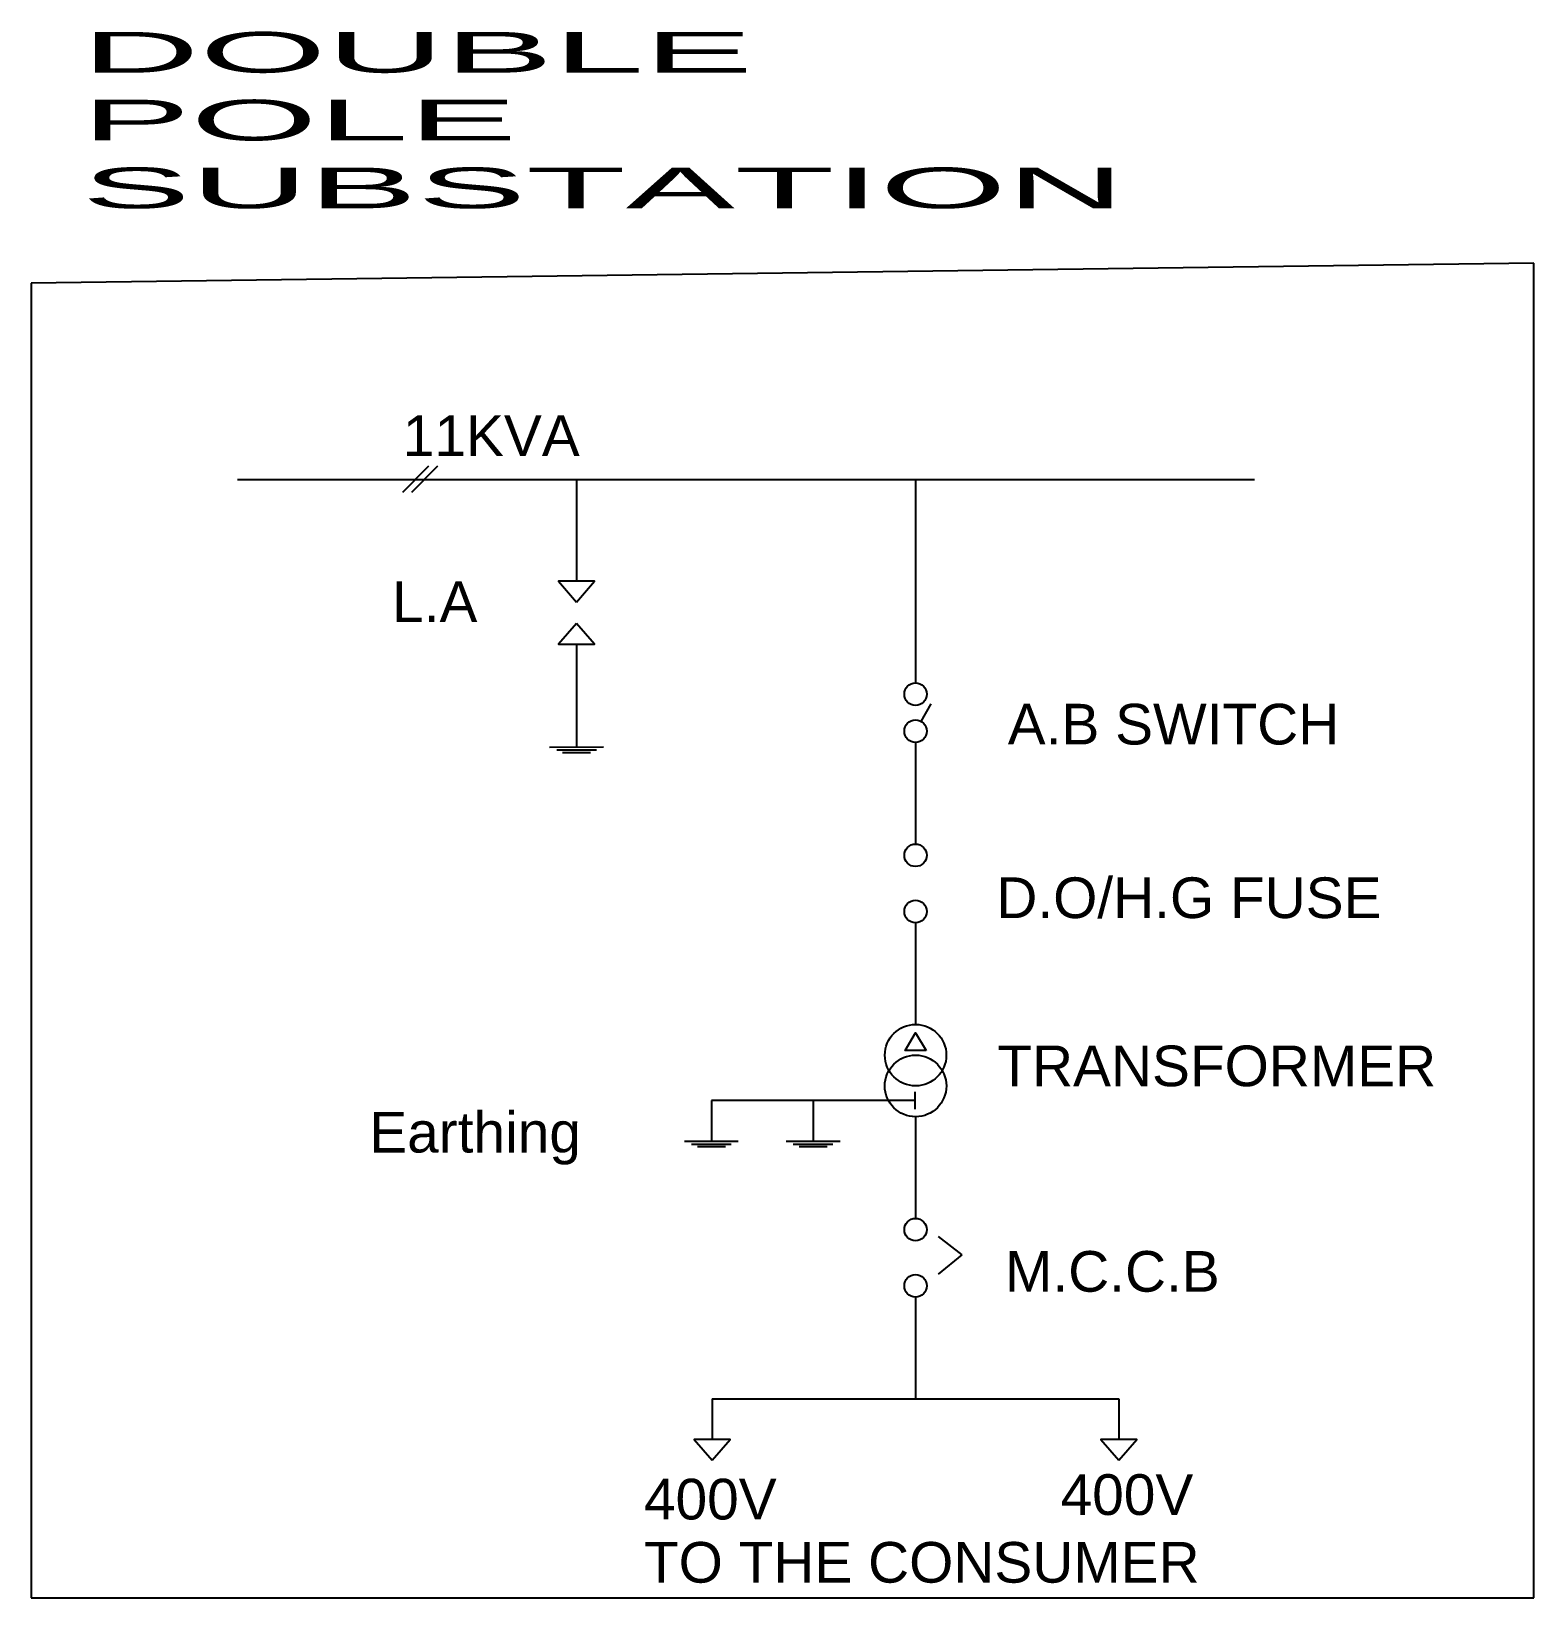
# Model space of a CAD drawing. Header units: metres. Extents: x 17.4 to 43.9, y 12.8 to 23.8.
# Drawn here: x 36.49 to 43.87, y 14.5 to 22.21 of the extents above; entities that cross this region are included whole.
import ezdxf

# ---------------------------------------------------------------- set-up
doc = ezdxf.new("R2010")
doc.units = ezdxf.units.M
doc.header["$MEASUREMENT"] = 0
doc.layers.get('0').update_dxf_attribs({"color": 10})
doc.layers.add('text', color=7, linetype='Continuous')
doc.styles.get("Standard").update_dxf_attribs({"font": 'arial.ttf'})
doc.styles.add('style1', font='CALIST.TTF', dxfattribs={"width": 3})

msp = doc.modelspace()

# ---------------------------------------------------------------- texts
at = {"layer": 'text', "insert": (36.7359, 22.2022), "char_height": 0.2, "attachment_point": 1, "style": 'style1'}
msp.add_mtext_dynamic_manual_height_columns('\\pxt2;DOUBLE POLE SUBSTATION', width=1.54305, gutter_width=1, heights=[0], dxfattribs=at)
at = {"layer": 'text', "char_height": 0.2, "attachment_point": 1}
for s, width, insert in [('11KVA', 0.576663, (38.3144, 20.3171)), ('L.A', 1.206217, (38.2618, 19.5006)), ('\\pxi-3,l4,t4;A.B SWITCH', 2.323563, (41.0884, 18.899)), ('D.O/H.G FUSE', 2.30598, (41.2322, 18.0456)), ('TRANSFORMER', 1.608242, (41.2371, 17.2189)), ('Earthing', 1.310291, (38.1496, 16.8929)), ('M.C.C.B', 1.3048, (41.2751, 16.2086)), ('400V', 0.363272, (41.5482, 15.1112)), ('400V', 0.363272, (39.4999, 15.0889)), ('TO THE CONSUMER', 4.245021, (39.4999, 14.7782))]:
    msp.add_mtext_dynamic_manual_height_columns(s, width=width, gutter_width=1, heights=[0], dxfattribs=dict(at, insert=insert))

# ---------------------------------------------------------------- linework, layer by layer
for p, q in [((38.4408, 20.0668), (38.3124, 19.9384)), ((38.4851, 20.0668), (38.3567, 19.9384)), ((37.502, 20.0014), (42.502, 20.0014)), ((39.1686, 20.0014), (39.1686, 19.5014)), ((40.8353, 20.0014), (40.8353, 20.0014)), ((40.8353, 20.0014), (40.8353, 19.0014)), ((39.1686, 19.1918), (39.1686, 18.6869)), ((40.862, 18.8127), (40.9118, 18.899)), ((39.0364, 18.6862), (39.3008, 18.6876)), ((39.0713, 18.6727), (39.2659, 18.6727)), ((39.0995, 18.6602), (39.2377, 18.6597)), ((40.8353, 18.7093), (40.8353, 18.2093)), ((40.8353, 17.8227), (40.8353, 17.3227)), ((40.8316, 16.9489), (39.8316, 16.9489)), ((39.8316, 16.9489), (39.8316, 16.7489)), ((40.3316, 16.9489), (40.3316, 16.7489)), ((40.8316, 16.9914), (40.8316, 16.9065)), ((40.8353, 16.869), (40.8353, 16.369)), ((39.6994, 16.7482), (39.9638, 16.7496)), ((39.7343, 16.7348), (39.9289, 16.7348)), ((39.7625, 16.7223), (39.9007, 16.7218)), ((40.1994, 16.7482), (40.4638, 16.7496)), ((40.2343, 16.7348), (40.4289, 16.7348)), ((40.2625, 16.7223), (40.4007, 16.7218)), ((41.0649, 16.1906), (40.9478, 16.2803)), ((40.9478, 16.0955), (41.0649, 16.1906)), ((40.8353, 15.9824), (40.8353, 15.4824)), ((39.8353, 15.4824), (41.8353, 15.4824)), ((39.8353, 15.4824), (39.8353, 15.2824)), ((41.8353, 15.4824), (41.8353, 15.2824))]:
    msp.add_line(p, q)
for points in [[(39.1686, 19.3992), (39.2571, 19.5014), (39.0801, 19.5014)], [(39.1686, 19.2941), (39.0801, 19.1918), (39.2571, 19.1918)], [(40.8869, 17.1938), (40.7836, 17.1938), (40.8353, 17.2808)], [(39.8353, 15.1801), (39.9238, 15.2824), (39.7468, 15.2824)], [(41.8353, 15.1801), (41.9238, 15.2824), (41.7468, 15.2824)]]:
    msp.add_lwpolyline(points, close=True)
for centre, radius in [((40.8353, 18.9463), 0.0552), ((40.8353, 18.7645), 0.0552), ((40.8353, 18.1541), 0.0552), ((40.8353, 17.8779), 0.0552), ((40.8353, 17.1716), 0.1511), ((40.8353, 17.0203), 0.1513), ((40.8353, 16.3138), 0.0552), ((40.8353, 16.0375), 0.0552)]:
    msp.add_circle(centre, radius)
at = {"layer": 'text'}
for p, q in [((43.8739, 21.0646), (36.4882, 20.9677)), ((43.8739, 14.5044), (43.8739, 21.0646)), ((36.4882, 20.9677), (36.4882, 14.5044)), ((36.4882, 14.5044), (43.8739, 14.5044))]:
    msp.add_line(p, q, dxfattribs=at)

msp.set_redraw_order([(e.dxf.handle, doc.entitydb.next_handle()) for e in msp.query("TEXT MTEXT ATTDEF DIMENSION ARC_DIMENSION")])  # texts and dimensions are drawn at this point

doc.saveas('drawing.dxf')
